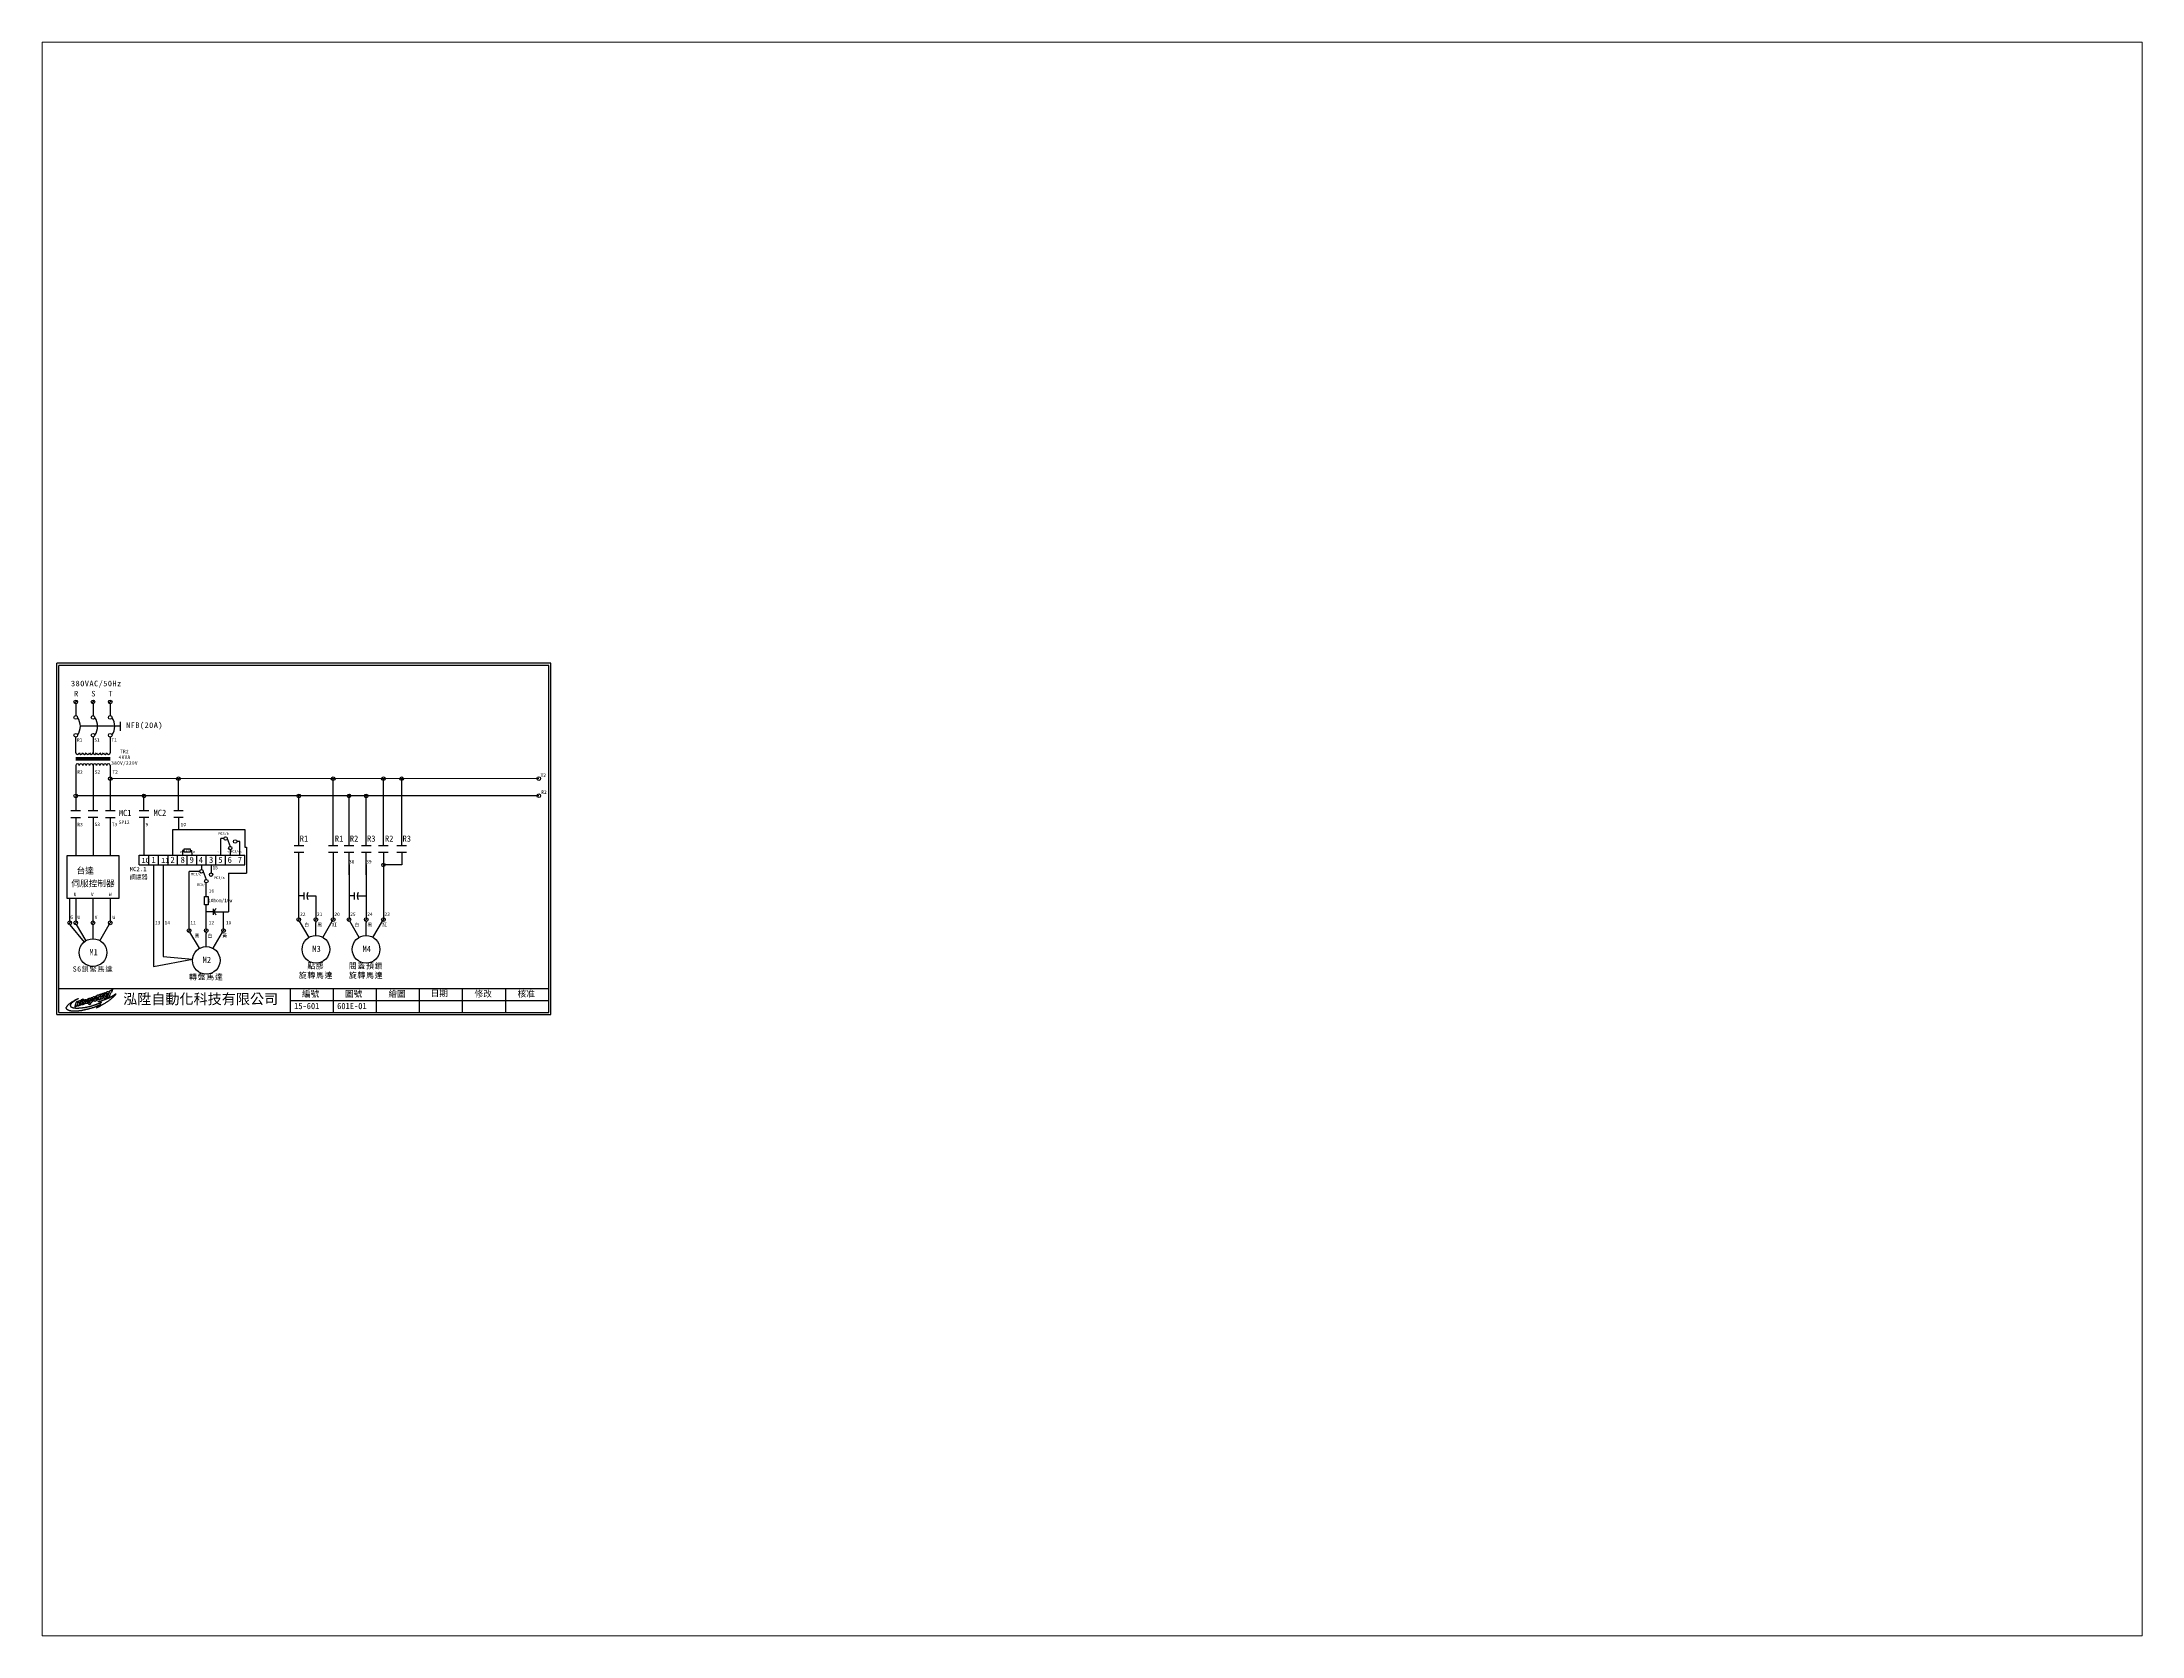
# Paper-space layout '配置1' of a CAD drawing. Extents: x 26 to 231, y 20 to 176.
# The model-space entities are those that its viewports show. They can reach past a viewport. Long polylines and large blocks are cut down to what shows.
import ezdxf

# ---------------------------------------------------------------- set-up
doc = ezdxf.new("R2010")
doc.units = 0
doc.linetypes.add('HIDDEN9', pattern=[3.5, 2, -1.5])
doc.layers.get('0').update_dxf_attribs({"linetype": 'CONTINUOUS'})
for name, color, linetype in [('圖框層', 7, 'CONTINUOUS'), ('標尺寸層', 3, 'CONTINUOUS'), ('輪廓線層', 7, 'CONTINUOUS')]:
    doc.layers.add(name, color=color, linetype=linetype)
doc.styles.add('STSL', font='kaiu.ttf')
doc.styles.add('標楷體', font='kaiu.ttf')

msp = doc.modelspace()

# ---------------------------------------------------------------- linework, layer by layer
for p, q in [((21.9, 185.3), (20.3, 183.8)), ((31.9, 185.3), (30.3, 183.8)), ((41.9, 185.3), (40.3, 183.8)), ((290, 140.1), (41.1, 140)), ((170.6, 101.3), (170.6, 140)), ((199.8, 101.3), (199.8, 140)), ((210.4, 101.3), (210.4, 140)), ((290, 130.1), (21.1, 130)), ((150.6, 101.3), (150.6, 130)), ((179.8, 101.3), (179.8, 130)), ((189.8, 101.3), (189.8, 130)), ((150.6, 59.3), (150.6, 97.3)), ((170.6, 97.3), (170.6, 59.3)), ((179.8, 84.2), (179.8, 97.3)), ((179.8, 90.1), (179.8, 59.3)), ((189.8, 84.2), (189.8, 97.3)), ((189.8, 90.1), (189.8, 59.3)), ((199.8, 97.3), (199.8, 59.3)), ((210.4, 89.9), (199.8, 89.9)), ((199.8, 89.9), (199.8, 89.9)), ((210.4, 97.3), (210.4, 89.9)), ((153.7, 69.9), (153.7, 73.9)), ((182.9, 69.9), (182.9, 73.9)), ((41.1, 70.4), (41.1, 57.4)), ((153.7, 71.9), (150.6, 71.9)), ((155.3, 71.9), (160.6, 71.9)), ((182.9, 71.9), (179.8, 71.9)), ((184.5, 71.9), (189.8, 71.9)), ((18.3, 57), (16.8, 55.5)), ((21.9, 57), (20.3, 55.5)), ((27.1, 45.9), (21.6, 55.4)), ((31.8, 57), (30.3, 55.5)), ((35.1, 45.9), (40.5, 55.4)), ((41.9, 57), (40.3, 55.5)), ((87.6, 52.6), (86.1, 51.1)), ((92.9, 41.5), (87.4, 50.9)), ((97.6, 52.6), (96.1, 51.1)), ((96.9, 50.8), (96.9, 50.2)), ((96.9, 42.5), (96.9, 50.2)), ((100.9, 41.5), (106.3, 50.9)), ((107.6, 52.6), (106.1, 51.1)), ((151.3, 59), (149.8, 57.5)), ((156.6, 47.8), (151.1, 57.3)), ((161.3, 59), (159.8, 57.5)), ((160.6, 57.1), (160.6, 56.5)), ((160.6, 48.9), (160.6, 56.5)), ((164.6, 47.8), (170, 57.3)), ((171.3, 59), (169.8, 57.5)), ((180.5, 59), (179, 57.5)), ((185.7, 47.8), (180.3, 57.3)), ((190.5, 59), (189, 57.5)), ((189.7, 57.1), (189.7, 56.5)), ((189.7, 48.9), (189.7, 56.5)), ((193.7, 47.8), (199.2, 57.3)), ((200.5, 59), (199, 57.5))]:
    msp.add_line(p, q)
at = {"color": 7, "linetype": 'HIDDEN9'}
msp.add_line((46.8, 170.4), (23.8, 170.4), dxfattribs=at)
for centre, radius in [((21.1, 184.6), 1.07), ((31.1, 184.6), 1.07), ((41.1, 184.6), 1.07), ((21.1, 175.6), 1.07), ((31.1, 175.6), 1.07), ((41.1, 175.6), 1.07), ((21.1, 165.2), 1.07), ((31.1, 165.2), 1.07), ((41.1, 165.2), 1.07), ((41.1, 140), 1.07), ((80.7, 140), 1.07), ((170.6, 140), 1.07), ((199.8, 140), 1.07), ((210.4, 140), 1.07), ((290, 140.1), 1.07), ((21.1, 130), 1.07), ((60.7, 130), 1.07), ((150.6, 130), 1.07), ((179.8, 130), 1.07), ((189.8, 130), 1.07), ((290, 130.1), 1.07), ((199.8, 89.9), 1), ((17.6, 56.3), 1.07), ((21.1, 56.3), 1.07), ((31.1, 56.3), 1.07), ((41.1, 56.3), 1.07), ((86.9, 51.8), 1.07), ((96.9, 51.8), 1.07), ((106.9, 51.8), 1.07), ((150.6, 58.2), 1.07), ((160.6, 40.9), 8), ((160.6, 58.2), 1.07), ((170.6, 58.2), 1.07), ((179.8, 58.2), 1.07), ((189.7, 40.9), 8), ((189.8, 58.2), 1.07), ((199.8, 58.2), 1.07), ((31.1, 39), 8), ((96.9, 34.5), 8)]:
    msp.add_circle(centre, radius)
at = {"color": 7}
for centre in [(14.7, 170.4), (24.7, 170.4), (34.7, 170.4)]:
    msp.add_arc(centre, 9.05, 325.1286, 34.8714, dxfattribs=at)
for centre in [(158.5, 71.9), (187.7, 71.9)]:
    msp.add_arc(centre, 3.23, 141.7755, 218.4018)
at = {"layer": '圖框層', "color": 7}
for p, q in [((297, 207), (10, 207)), ((10, 3), (10, 207)), ((295.8, 205.7), (11.2, 205.7)), ((11.2, 4.2), (11.2, 205.7)), ((295.8, 4.2), (295.8, 205.7)), ((297, 3), (297, 207)), ((11.2, 18.2), (295.8, 18.2)), ((145.8, 4.2), (145.8, 18.2)), ((170.8, 4.2), (170.8, 18.2)), ((195.8, 4.2), (195.8, 18.2)), ((220.8, 4.2), (220.8, 18.2)), ((245.8, 4.2), (245.8, 18.2)), ((270.8, 4.2), (270.8, 18.2)), ((10, 3), (297, 3)), ((11.2, 4.2), (295.8, 4.2)), ((145.8, 11.2), (295.8, 11.2))]:
    msp.add_line(p, q, dxfattribs=at)
at = {"layer": '標尺寸層', "color": 7}
for p, q in [((21.1, 183.5), (21.1, 176.7)), ((31.1, 183.5), (31.1, 176.7)), ((41.1, 183.5), (41.1, 176.7)), ((46.8, 173.1), (46.8, 167.7)), ((21.1, 164.2), (21.1, 164.1)), ((21.1, 155.1), (21.1, 164.1)), ((31.1, 164.2), (31.1, 164.1)), ((31.1, 164.1), (31.1, 155.1)), ((41.1, 164.2), (41.1, 164.1)), ((41.1, 164.1), (41.1, 155.1)), ((31.1, 152.2), (21.1, 152.2)), ((31.1, 151.5), (21.1, 151.5)), ((31.1, 150.7), (21.1, 150.7)), ((21.1, 147.7), (21.1, 121.5)), ((41.1, 152.2), (31.1, 152.2)), ((41.1, 151.5), (31.1, 151.5)), ((41.1, 150.7), (31.1, 150.7)), ((31.1, 147.9), (31.1, 121.6)), ((41.1, 147.8), (41.1, 121.5)), ((80.7, 121.5), (80.7, 140)), ((60.7, 121.5), (60.7, 130)), ((18.3, 121.5), (23.9, 121.5)), ((18.3, 117.5), (23.9, 117.5)), ((21.1, 117.5), (21.1, 95.4)), ((28.3, 121.6), (33.9, 121.6)), ((28.3, 117.6), (33.9, 117.6)), ((31.1, 117.6), (31.1, 95.4)), ((38.3, 121.5), (43.9, 121.5)), ((38.3, 117.5), (43.9, 117.5)), ((41.1, 117.5), (41.1, 95.4)), ((58, 121.5), (63.5, 121.5)), ((58, 117.6), (63.5, 117.6)), ((60.7, 117.6), (60.7, 95.5)), ((77.4, 95.5), (77.4, 110.4)), ((77.4, 110.4), (80.7, 110.4)), ((78, 121.5), (83.5, 121.5)), ((78, 117.6), (83.5, 117.6)), ((80.7, 117.6), (80.7, 110.4)), ((80.7, 110.4), (119.2, 110.4)), ((119.2, 110.4), (119.2, 100.2)), ((84, 98.3), (83, 98.3)), ((83, 98.3), (83, 95.5)), ((87.6, 98.3), (88.5, 98.3)), ((88.6, 95.5), (88.5, 98.3)), ((105.3, 95.5), (105.3, 105.3)), ((107.1, 105.3), (105.3, 105.3)), ((109.1, 105.3), (110.8, 100.7)), ((110.8, 98.7), (110.8, 95.5)), ((116.4, 103.5), (114.7, 103.5)), ((116.4, 95.5), (116.4, 103.5)), ((119.2, 100.2), (120.3, 100.2)), ((120.3, 100.2), (120.3, 85.1)), ((148, 101.3), (153.6, 101.3)), ((167.8, 101.3), (173.4, 101.3)), ((177, 101.3), (182.6, 101.3)), ((187, 101.3), (192.6, 101.3)), ((197, 101.3), (202.6, 101.3)), ((207.6, 101.3), (213.2, 101.3)), ((16.1, 70.4), (16.1, 95.4)), ((16.1, 95.4), (41.1, 95.4)), ((41.1, 95.4), (46.1, 95.4)), ((46.1, 95.4), (46.1, 70.4)), ((58, 89.9), (58, 95.5)), ((58, 95.5), (63.5, 95.5)), ((58, 89.9), (63.5, 89.9)), ((63.5, 89.9), (63.5, 95.5)), ((63.5, 89.9), (63.5, 95.5)), ((63.5, 95.5), (69.1, 95.5)), ((63.5, 89.9), (69.1, 89.9)), ((66.3, 89.9), (66.3, 30.9)), ((69.1, 89.9), (69.1, 95.5)), ((69.1, 89.9), (69.1, 95.5)), ((69.1, 95.5), (74.7, 95.5)), ((69.1, 89.9), (74.7, 89.9)), ((71.9, 89.9), (71.9, 36.8)), ((74.7, 89.9), (74.7, 95.5)), ((74.7, 89.9), (74.7, 95.5)), ((74.7, 95.5), (80.2, 95.5)), ((74.7, 89.9), (80.2, 89.9)), ((80.2, 89.9), (80.2, 95.5)), ((80.2, 89.9), (80.2, 95.5)), ((80.2, 95.5), (85.8, 95.5)), ((80.2, 89.9), (85.8, 89.9)), ((85.8, 89.9), (85.8, 95.5)), ((85.8, 89.9), (85.8, 95.5)), ((85.8, 95.5), (91.4, 95.5)), ((85.8, 89.9), (91.4, 89.9)), ((86.9, 52.9), (86.9, 86.2)), ((93.1, 86.2), (86.9, 86.2)), ((91.4, 89.9), (91.4, 95.5)), ((91.4, 89.9), (91.4, 95.5)), ((91.4, 95.5), (96.9, 95.5)), ((91.4, 89.9), (96.9, 89.9)), ((94.1, 89.9), (94.1, 87.2)), ((95.1, 86.2), (96.9, 81.5)), ((96.9, 89.9), (96.9, 95.5)), ((96.9, 89.9), (96.9, 95.5)), ((96.9, 95.5), (102.5, 95.5)), ((96.9, 89.9), (102.5, 89.9)), ((99.7, 89.9), (99.7, 85.3)), ((102.5, 89.9), (102.5, 95.5)), ((102.5, 89.9), (102.5, 95.5)), ((102.5, 89.9), (102.5, 95.5)), ((102.5, 95.5), (108.1, 95.5)), ((102.5, 89.9), (108.1, 89.9)), ((108.1, 89.9), (108.1, 95.5)), ((108.1, 89.9), (108.1, 95.5)), ((108.1, 95.5), (113.6, 95.5)), ((108.1, 89.9), (113.6, 89.9)), ((113.6, 95.5), (119.2, 95.5)), ((113.6, 89.9), (119.2, 89.9)), ((119.2, 89.9), (119.2, 95.5)), ((148, 97.3), (153.6, 97.3)), ((167.8, 97.3), (173.4, 97.3)), ((177, 97.3), (182.6, 97.3)), ((187, 97.3), (192.6, 97.3)), ((197, 97.3), (202.6, 97.3)), ((207.6, 97.3), (213.2, 97.3)), ((96.9, 71.5), (96.9, 79.5)), ((109.8, 85.1), (109.8, 62.7)), ((109.8, 85.1), (120.3, 85.1)), ((21.1, 70.4), (16.1, 70.4)), ((17.6, 57.4), (17.6, 70.4)), ((46.1, 70.4), (21.1, 70.4)), ((21.1, 70.4), (21.1, 57.4)), ((31.1, 57.4), (31.1, 70.4)), ((96.9, 62.7), (96.9, 66.7)), ((100.9, 62.7), (96.9, 62.7)), ((96.9, 52.9), (96.9, 62.7)), ((100.9, 64.5), (100.9, 60.9)), ((101.8, 62.7), (106.9, 62.7)), ((106.9, 52.9), (106.9, 62.7)), ((106.9, 62.7), (109.8, 62.7)), ((160.6, 71.9), (160.6, 59.3)), ((17.6, 55.2), (26, 45.1)), ((31.1, 47), (31.1, 55.2)), ((71.9, 36.8), (88.9, 35.3)), ((66.3, 30.9), (88.9, 35.3))]:
    msp.add_line(p, q, dxfattribs=at)
for points in [[(84, 99.2), (87.6, 99.2), (87.6, 97.4), (84, 97.4)], [(95.9, 71.5), (97.9, 71.5), (97.9, 66.7), (95.9, 66.7)]]:
    msp.add_lwpolyline(points, close=True, dxfattribs=at)
for centre in [(108.1, 105.3), (110.8, 99.7), (113.7, 103.5), (94.1, 86.2), (96.9, 80.5), (99.7, 84.3)]:
    msp.add_circle(centre, 1, dxfattribs=at)
for centre, radius, start, end in [((22.1, 155.1), 1, 180, 0), ((22.1, 147.7), 1, 0, 180), ((24.1, 155.1), 1, 180, 0), ((24.1, 147.7), 1, 0, 180), ((26.1, 155.1), 1, 180, 0), ((26.1, 147.7), 1, 0, 180), ((28.1, 155.1), 1, 180, 0), ((28.1, 147.7), 1, 0, 180), ((30.1, 155.1), 1, 180, 0), ((30.1, 147.7), 1, 0, 180), ((32.1, 155.1), 1, 180, 0), ((32.1, 147.7), 1, 0, 180), ((34.1, 155.1), 1, 180, 0), ((34.1, 147.7), 1, 0, 180), ((36.1, 155.1), 1, 180, 0), ((36.1, 147.7), 1, 0, 180), ((38.1, 155.1), 1, 180, 0), ((38.1, 147.7), 1, 0, 180), ((40.1, 155.1), 1, 180, 0), ((40.1, 147.7), 1, 0, 180), ((104, 62.7), 2.33, 124.8692, 231.5468)]:
    msp.add_arc(centre, radius, start, end, dxfattribs=at)
at = {"layer": '輪廓線層', "color": 1}
msp.add_lwpolyline([(34.6, 8.4), (34.3, 8.3), (34, 8.2), (33.7, 8.1), (33.4, 7.9), (33.1, 7.8), (32.8, 7.7), (32.5, 7.5), (32.2, 7.4), (32, 7.3), (31.7, 7.2), (31.5, 7.2), (31.3, 7.1), (31.1, 7), (30.9, 6.9), (30.6, 6.9), (30.4, 6.8), (30.2, 6.7), (29.9, 6.6), (29.6, 6.6), (29.3, 6.5), (29, 6.4), (28.7, 6.3), (28.4, 6.2), (28.2, 6.2), (27.9, 6.1), (27.7, 6), (27.4, 6), (27.2, 5.9), (27, 5.9), (26.8, 5.8), (26.6, 5.8), (26.4, 5.7), (26.2, 5.7), (26, 5.6), (25.9, 5.6), (25.7, 5.6), (25.5, 5.5), (25.3, 5.5), (25.1, 5.5), (24.9, 5.4), (24.8, 5.4), (24.6, 5.4), (24.4, 5.3), (24.2, 5.3), (24, 5.3), (23.9, 5.3), (23.7, 5.2), (23.5, 5.2), (23.4, 5.2), (23.2, 5.2), (23, 5.2), (22.9, 5.2), (22.7, 5.1), (22.6, 5.1), (22.4, 5.1), (22.2, 5.1), (22.1, 5.1), (21.9, 5.1), (21.7, 5.1), (21.6, 5.1), (21.4, 5), (21.2, 5), (21, 5), (20.9, 5), (20.7, 5), (20.5, 5), (20.4, 5), (20.3, 5), (20.1, 5), (20, 5), (19.8, 5), (19.7, 5), (19.6, 5), (19.5, 5), (19.4, 5), (19.2, 5.1), (19.1, 5.1), (19, 5.1), (18.9, 5.1), (18.8, 5.1), (18.7, 5.1), (18.5, 5.1), (18.4, 5.1), (18.3, 5.2), (18.1, 5.2), (18, 5.2), (17.9, 5.2), (17.7, 5.2), (17.6, 5.3), (17.5, 5.3), (17.3, 5.3), (17.2, 5.4), (17.1, 5.4), (16.9, 5.5), (16.8, 5.5), (16.7, 5.6), (16.6, 5.6), (16.5, 5.7), (16.4, 5.7), (16.3, 5.7), (16.2, 5.8), (16.2, 5.8), (16.1, 5.9), (16, 5.9), (16, 6), (15.9, 6), (15.9, 6.1), (15.9, 6.1), (15.8, 6.1), (15.8, 6.2), (15.8, 6.2), (15.8, 6.2), (15.8, 6.3), (15.7, 6.3), (15.7, 6.3), (15.7, 6.4), (15.7, 6.4), (15.7, 6.4), (15.7, 6.5), (15.7, 6.5), (15.7, 6.5), (15.7, 6.6), (15.7, 6.6), (15.7, 6.6), (15.7, 6.7), (15.7, 6.7), (15.6, 6.7), (15.6, 6.8), (15.6, 6.8), (15.6, 6.9), (15.6, 6.9), (15.6, 6.9), (15.6, 7), (15.6, 7), (15.6, 7), (15.6, 7.1), (15.6, 7.1), (15.6, 7.2), (15.6, 7.2), (15.6, 7.2), (15.7, 7.3), (15.7, 7.3), (15.7, 7.4), (15.7, 7.4), (15.8, 7.5), (15.8, 7.5), (15.8, 7.6), (15.9, 7.7), (15.9, 7.8), (16, 7.8), (16, 7.9), (16.1, 8), (16.2, 8.1), (16.2, 8.2), (16.3, 8.3), (16.4, 8.4), (16.5, 8.5), (16.6, 8.6), (16.7, 8.7), (16.8, 8.8), (16.9, 8.9), (17, 9), (17.1, 9.1), (17.3, 9.2), (17.4, 9.3), (17.5, 9.4), (17.7, 9.5), (17.8, 9.6), (17.9, 9.7), (18.1, 9.8), (18.2, 9.9), (18.3, 10), (18.5, 10.1), (18.6, 10.2), (18.7, 10.3), (18.8, 10.4), (19, 10.4), (19.1, 10.5), (19.2, 10.6), (19.3, 10.7), (19.4, 10.7), (19.5, 10.8), (19.6, 10.8), (19.8, 10.9), (19.9, 11), (20, 11), (20.1, 11.1), (20.2, 11.1), (20.3, 11.2), (20.4, 11.3), (20.6, 11.4), (20.8, 11.5), (20.9, 11.6), (21.1, 11.7), (21.3, 11.8), (21.6, 11.9), (21.8, 12), (21.9, 12.1), (22.1, 12.2), (22.3, 12.2), (22.4, 12.3), (22.5, 12.3), (22.6, 12.4), (22.6, 12.4), (22.7, 12.4), (22.7, 12.4), (22.7, 12.4), (22.6, 12.3), (22.6, 12.3), (22.6, 12.3), (22.5, 12.2), (22.4, 12.2), (22.4, 12.2), (22.3, 12.1), (22.2, 12.1), (22.1, 12), (22, 11.9), (21.9, 11.9), (21.7, 11.8), (21.6, 11.8), (21.5, 11.7), (21.4, 11.6), (21.3, 11.5), (21.1, 11.5), (21, 11.4), (20.9, 11.3), (20.7, 11.2), (20.6, 11.2), (20.5, 11.1), (20.3, 11), (20.2, 10.9), (20.1, 10.8), (20, 10.7), (19.9, 10.7), (19.7, 10.6), (19.6, 10.5), (19.5, 10.4), (19.4, 10.3), (19.3, 10.3), (19.2, 10.2), (19.1, 10.1), (19, 10), (18.9, 9.9), (18.8, 9.8), (18.7, 9.7), (18.6, 9.6), (18.6, 9.6), (18.5, 9.5), (18.4, 9.4), (18.4, 9.3), (18.3, 9.3), (18.2, 9.2), (18.2, 9.1), (18.2, 9.1), (18.1, 9), (18.1, 8.9), (18.1, 8.9), (18, 8.8), (18, 8.8), (18, 8.7), (18, 8.6), (18, 8.6), (18, 8.5), (18, 8.5), (17.9, 8.4), (17.9, 8.4), (17.9, 8.3), (17.9, 8.3), (17.9, 8.2), (18, 8.2), (18, 8.2), (18, 8.1), (18, 8.1), (18, 8), (18, 8), (18, 8), (18, 7.9), (18.1, 7.9), (18.1, 7.9), (18.1, 7.8), (18.1, 7.8), (18.2, 7.8), (18.2, 7.7), (18.2, 7.7), (18.2, 7.7), (18.3, 7.6), (18.3, 7.6), (18.4, 7.6), (18.4, 7.5), (18.4, 7.5), (18.5, 7.5), (18.5, 7.5), (18.6, 7.4), (18.7, 7.4), (18.7, 7.4), (18.8, 7.3), (18.8, 7.3), (18.9, 7.3), (19, 7.2), (19, 7.2), (19.1, 7.2), (19.2, 7.2), (19.3, 7.1), (19.3, 7.1), (19.4, 7.1), (19.5, 7.1), (19.6, 7), (19.6, 7), (19.7, 7), (19.8, 7), (19.9, 7), (20, 7), (20.1, 6.9), (20.2, 6.9), (20.3, 6.9), (20.4, 6.9), (20.5, 6.9), (20.6, 6.9), (20.8, 6.9), (20.9, 6.8), (21, 6.8), (21.2, 6.8), (21.3, 6.8), (21.5, 6.8), (21.6, 6.8), (21.8, 6.8), (21.9, 6.8), (22.1, 6.8), (22.3, 6.8), (22.5, 6.8), (22.7, 6.8), (22.8, 6.8), (23, 6.9), (23.2, 6.9), (23.4, 6.9), (23.6, 6.9), (23.8, 6.9), (24, 6.9), (24.1, 6.9), (24.3, 7), (24.5, 7), (24.7, 7), (24.8, 7), (25, 7), (25.1, 7.1), (25.3, 7.1), (25.5, 7.1), (25.7, 7.1), (25.9, 7.2), (26, 7.2), (26.3, 7.2), (26.5, 7.2), (26.7, 7.3), (27, 7.3), (27.2, 7.4), (27.5, 7.4), (27.8, 7.5), (28.1, 7.5), (28.3, 7.6), (28.6, 7.7), (28.9, 7.7), (29.2, 7.8), (29.5, 7.9), (29.7, 8), (30, 8), (30.3, 8.1), (30.5, 8.2), (30.7, 8.2), (31, 8.3), (31.2, 8.4), (31.4, 8.4), (31.6, 8.5), (31.8, 8.5), (31.9, 8.6), (32.1, 8.6), (32.2, 8.7), (32.4, 8.7), (32.5, 8.8), (32.6, 8.8), (32.7, 8.8), (32.8, 8.9), (32.9, 8.9), (33, 9), (33.1, 9), (33.3, 9.1), (33.4, 9.1), (33.6, 9.2), (33.8, 9.2), (33.9, 9.3), (34.1, 9.4), (34.3, 9.4), (34.4, 9.5), (34.6, 9.6), (34.7, 9.6), (34.8, 9.6), (35, 9.7), (35.1, 9.7), (35.2, 9.8), (35.3, 9.8), (35.4, 9.9), (35.5, 9.9), (35.6, 9.9), (35.7, 10), (35.8, 10), (35.9, 10.1), (36, 10.1), (36, 10.1), (36, 10.2), (36.1, 10.2), (36.1, 10.2), (36, 10.2), (36, 10.2), (35.9, 10.2), (35.9, 10.3), (35.8, 10.3), (35.7, 10.3), (35.6, 10.3), (35.6, 10.3), (35.5, 10.3), (35.4, 10.3), (35.3, 10.3), (35.2, 10.3), (35.1, 10.3), (35, 10.4), (35, 10.4), (34.9, 10.4), (34.8, 10.4), (34.7, 10.4), (34.6, 10.4), (34.5, 10.4), (34.4, 10.4), (34.3, 10.4), (34.3, 10.4), (34.2, 10.5), (34.2, 10.5), (34.1, 10.5), (34.1, 10.5), (34.1, 10.5), (34, 10.5), (34, 10.5), (34.1, 10.5), (34.1, 10.6), (34.1, 10.6), (34.2, 10.6), (34.2, 10.6), (34.3, 10.6), (34.4, 10.7), (34.5, 10.7), (34.6, 10.7), (34.8, 10.8), (34.9, 10.8), (35.1, 10.8), (35.2, 10.9), (35.4, 10.9), (35.5, 11), (35.7, 11), (35.9, 11.1), (36.1, 11.1), (36.3, 11.2), (36.4, 11.2), (36.6, 11.3), (36.8, 11.4), (37, 11.4), (37.2, 11.5), (37.4, 11.5), (37.6, 11.6), (37.7, 11.7), (37.9, 11.7), (38.1, 11.8), (38.3, 11.9), (38.6, 12), (38.8, 12), (39, 12.1), (39.3, 12.3), (39.5, 12.4), (39.8, 12.5), (40.1, 12.6), (40.3, 12.7), (40.6, 12.8), (40.8, 12.9), (41, 13.1), (41.2, 13.2), (41.4, 13.3), (41.6, 13.4), (41.8, 13.5), (42, 13.6), (42.2, 13.7), (42.3, 13.8), (42.5, 13.9), (42.7, 14), (42.8, 14.1), (43, 14.2), (43.1, 14.3), (43.3, 14.4), (43.4, 14.5), (43.6, 14.6), (43.7, 14.7), (43.9, 14.8), (44, 14.9), (44.1, 15), (44.2, 15), (44.2, 15.1), (44.3, 15.1), (44.4, 15.1), (44.4, 15.1), (44.4, 15.1), (44.4, 15.1), (44.3, 15), (44.3, 14.9), (44.3, 14.9), (44.2, 14.8), (44.2, 14.7), (44.1, 14.6), (44.1, 14.6), (44, 14.5), (44, 14.4), (43.9, 14.4), (43.9, 14.3), (43.8, 14.2), (43.8, 14.2), (43.7, 14.1), (43.6, 14), (43.6, 13.9), (43.5, 13.9), (43.4, 13.8), (43.3, 13.7), (43.2, 13.6), (43.1, 13.5), (43, 13.4), (42.9, 13.3), (42.8, 13.2), (42.7, 13), (42.5, 12.9), (42.4, 12.8), (42.2, 12.7), (42.1, 12.5), (41.9, 12.4), (41.8, 12.2), (41.6, 12.1), (41.4, 12), (41.2, 11.8), (41.1, 11.7), (40.9, 11.5), (40.6, 11.3), (40.4, 11.2), (40.2, 11), (39.9, 10.9), (39.7, 10.7), (39.4, 10.5), (39.2, 10.3), (38.9, 10.2), (38.7, 10), (38.4, 9.8), (38.1, 9.7), (37.9, 9.5), (37.6, 9.3), (37.4, 9.2), (37.1, 9), (36.8, 8.9), (36.6, 8.7), (36.3, 8.6), (36, 8.4), (35.8, 8.3), (35.5, 8.1), (35.3, 8), (35, 7.8), (34.8, 7.7), (34.6, 7.6), (34.4, 7.5), (34.3, 7.4), (34.1, 7.3), (34, 7.3), (33.8, 7.2), (33.7, 7.1), (33.6, 7.1), (33.5, 7), (33.4, 7), (33.4, 7), (33.3, 6.9), (33.2, 6.9), (33.2, 6.9), (33.2, 6.9), (33.1, 6.9), (33.2, 6.9), (33.2, 6.9), (33.2, 7), (33.3, 7), (33.4, 7.1), (33.4, 7.2), (33.6, 7.2), (33.7, 7.3), (33.8, 7.4), (33.9, 7.5), (34.1, 7.7), (34.3, 7.8), (34.4, 7.9), (34.6, 8), (34.7, 8.1), (34.9, 8.3), (35.1, 8.4), (35.2, 8.5), (35.3, 8.6), (35.4, 8.7), (35.5, 8.7), (35.6, 8.8), (35.7, 8.9), (35.7, 8.9), (35.7, 8.9), (35.7, 8.9), (35.6, 8.9), (35.5, 8.8), (35.4, 8.8), (35.2, 8.7), (35, 8.6), (34.8, 8.5)], close=True, dxfattribs=at)
at = {"layer": '輪廓線層', "color": 116}
for points in [[(27.8, 10.4), (27.8, 10.3), (27.8, 10.3), (27.8, 10.3), (27.8, 10.3), (27.8, 10.3), (27.8, 10.3), (27.8, 10.3), (27.8, 10.2), (27.8, 10.2), (27.8, 10.2), (27.8, 10.2), (27.8, 10.2), (27.9, 10.2), (27.9, 10.2), (27.9, 10.2), (27.9, 10.2), (27.9, 10.2), (27.9, 10.2), (28, 10.2), (28, 10.2), (28, 10.2), (28, 10.2), (28, 10.2), (28.1, 10.2), (28.1, 10.3), (28.1, 10.3), (28.1, 10.3), (28.2, 10.3), (28.2, 10.3), (28.2, 10.3), (28.2, 10.3), (28.2, 10.3), (28.2, 10.4), (28.3, 10.4), (28.3, 10.4), (28.3, 10.4), (28.3, 10.4), (28.3, 10.4), (28.3, 10.5), (28.3, 10.5), (28.3, 10.5), (28.4, 10.5), (28.4, 10.5), (28.4, 10.5), (28.4, 10.5), (28.4, 10.5), (28.5, 10.5), (28.5, 10.5), (28.5, 10.6), (28.6, 10.6), (28.7, 10.6), (28.7, 10.6), (28.8, 10.6), (28.8, 10.6), (28.9, 10.6), (28.9, 10.6), (29, 10.6), (29, 10.6), (29, 10.6), (29, 10.6), (29, 10.6), (29, 10.6), (29, 10.5), (29, 10.5), (29, 10.5), (28.9, 10.5), (28.9, 10.4), (28.9, 10.4), (28.9, 10.4), (28.9, 10.4), (28.9, 10.3), (28.8, 10.3), (28.8, 10.3), (28.8, 10.3), (28.8, 10.2), (28.8, 10.2), (28.7, 10.2), (28.7, 10.2), (28.7, 10.1), (28.7, 10.1), (28.7, 10.1), (28.6, 10), (28.6, 10), (28.6, 10), (28.6, 10), (28.5, 9.9), (28.5, 9.9), (28.5, 9.9), (28.4, 9.8), (28.4, 9.8), (28.4, 9.8), (28.3, 9.8), (28.3, 9.7), (28.3, 9.7), (28.2, 9.7), (28.2, 9.7), (28.1, 9.6), (28.1, 9.6), (28.1, 9.6), (28, 9.6), (28, 9.5), (27.9, 9.5), (27.9, 9.5), (27.9, 9.5), (27.8, 9.4), (27.8, 9.4), (27.8, 9.4), (27.7, 9.4), (27.7, 9.4), (27.7, 9.4), (27.6, 9.4), (27.6, 9.4), (27.6, 9.4), (27.5, 9.4), (27.5, 9.4), (27.5, 9.4), (27.4, 9.4), (27.4, 9.4), (27.4, 9.4), (27.3, 9.4), (27.3, 9.4), (27.3, 9.4), (27.2, 9.4), (27.2, 9.4), (27.2, 9.4), (27.2, 9.4), (27.1, 9.4), (27.1, 9.5), (27.1, 9.5), (27.1, 9.5), (27.1, 9.5), (27, 9.5), (27, 9.6), (27, 9.6), (27, 9.6), (27, 9.6), (27, 9.7), (27, 9.7), (27, 9.7), (27, 9.7), (27, 9.8), (27, 9.8), (27, 9.8), (27, 9.9), (27, 9.9), (27, 10), (27, 10), (27, 10), (27, 10.1), (27, 10.1), (27, 10.2), (27, 10.2), (27, 10.3), (27, 10.3), (27, 10.3), (27, 10.4), (27, 10.4), (27.1, 10.5), (27.1, 10.5), (27.1, 10.6), (27.1, 10.6), (27.1, 10.6), (27.1, 10.7), (27.1, 10.7), (27.2, 10.8), (27.2, 10.8), (27.2, 10.9), (27.2, 10.9), (27.2, 10.9), (27.3, 11), (27.3, 11), (27.3, 11.1), (27.3, 11.1), (27.4, 11.2), (27.4, 11.2), (27.4, 11.3), (27.4, 11.3), (27.5, 11.4), (27.5, 11.4), (27.5, 11.5), (27.6, 11.5), (27.6, 11.6), (27.6, 11.6), (27.7, 11.7), (27.7, 11.7), (27.8, 11.8), (27.8, 11.8), (27.9, 11.9), (28, 12), (28, 12), (28.1, 12.1), (28.1, 12.2), (28.2, 12.2), (28.3, 12.3), (28.3, 12.3), (28.4, 12.3), (28.4, 12.4), (28.5, 12.4), (28.5, 12.4), (28.6, 12.4), (28.6, 12.5), (28.6, 12.5), (28.7, 12.5), (28.7, 12.5), (28.8, 12.5), (28.8, 12.5), (28.8, 12.6), (28.9, 12.6), (28.9, 12.6), (28.9, 12.6), (29, 12.6), (29, 12.6), (29, 12.6), (29.1, 12.6), (29.1, 12.6), (29.1, 12.6), (29.1, 12.6), (29.2, 12.6), (29.2, 12.6), (29.2, 12.6), (29.2, 12.5), (29.3, 12.5), (29.3, 12.5), (29.3, 12.5), (29.3, 12.5), (29.3, 12.5), (29.3, 12.5), (29.4, 12.5), (29.4, 12.5), (29.4, 12.5), (29.4, 12.4), (29.4, 12.4), (29.4, 12.4), (29.4, 12.4), (29.4, 12.3), (29.4, 12.3), (29.5, 12.3), (29.5, 12.3), (29.5, 12.2), (29.5, 12.2), (29.5, 12.2), (29.5, 12.1), (29.5, 12.1), (29.5, 12.1), (29.5, 12.1), (29.5, 12), (29.5, 12), (29.5, 11.9), (29.5, 11.9), (29.4, 11.9), (29.4, 11.8), (29.4, 11.8), (29.4, 11.7), (29.4, 11.7), (29.4, 11.7), (29.4, 11.6), (29.4, 11.6), (29.4, 11.5), (29.4, 11.5), (29.4, 11.5), (29.4, 11.4), (29.4, 11.4), (29.4, 11.3), (29.3, 11.3), (29.3, 11.3), (29.3, 11.2), (29.3, 11.2), (29.3, 11.2), (29.3, 11.1), (29.3, 11.1), (29.2, 11.1), (29.2, 11.1), (29.2, 11), (29.1, 11), (29.1, 11), (29, 11), (28.9, 10.9), (28.9, 10.9), (28.8, 10.9), (28.8, 10.9), (28.7, 10.9), (28.6, 10.8), (28.6, 10.8), (28.5, 10.8), (28.5, 10.8), (28.4, 10.8), (28.4, 10.7), (28.3, 10.7), (28.3, 10.7), (28.2, 10.7), (28.2, 10.7), (28.1, 10.7), (28.1, 10.7), (28, 10.6), (28, 10.6), (28, 10.6), (27.9, 10.6), (27.9, 10.6), (27.9, 10.6), (27.9, 10.6), (27.8, 10.6), (27.8, 10.6), (27.8, 10.5), (27.8, 10.5), (27.8, 10.5), (27.8, 10.5), (27.8, 10.5), (27.8, 10.4), (27.8, 10.4), (27.8, 10.4), (27.8, 10.4)], [(31.3, 11.1), (31.1, 10.8), (30.7, 10.4), (30.5, 10.2), (30.4, 10.2), (30.2, 10.1), (30.1, 10.2), (30, 10.2), (30, 10.3), (29.9, 10.4), (29.9, 10.2), (29.9, 10), (29.8, 9.8), (29.6, 9.4), (29.6, 9.1), (29.5, 9), (29.5, 8.9), (29.1, 8.8), (28.7, 8.7), (28.8, 9), (28.9, 9.4), (28.9, 9.6), (29.1, 10), (29.3, 10.5), (29.4, 10.9), (29.7, 11.6), (29.9, 12.3), (30.1, 12.9), (30.9, 13.2), (30.9, 13), (31, 13.2), (31.3, 13.4), (31.5, 13.6), (31.8, 13.6), (31.9, 13.5), (32, 13.4), (32, 13.2), (32, 12.9), (31.9, 12.7), (31.8, 12.4), (31.7, 12.1), (31.6, 11.9), (31.5, 11.5)], [(30.9, 12.5), (30.9, 12.5), (30.9, 12.5), (31, 12.4), (31, 12.4), (31, 12.4), (31, 12.4), (31, 12.4), (31, 12.4), (31, 12.4), (31, 12.4), (31, 12.4), (31, 12.4), (31, 12.3), (31, 12.3), (31, 12.3), (31, 12.3), (31, 12.3), (31, 12.2), (31, 12.2), (31, 12.2), (31, 12.2), (31, 12.2), (31, 12.1), (31, 12.1), (31, 12.1), (31, 12), (31, 12), (31, 12), (31, 12), (31, 11.9), (31, 11.9), (30.9, 11.9), (30.9, 11.8), (30.9, 11.8), (30.9, 11.8), (30.9, 11.7), (30.9, 11.7), (30.9, 11.7), (30.8, 11.6), (30.8, 11.6), (30.8, 11.6), (30.8, 11.5), (30.8, 11.5), (30.8, 11.5), (30.8, 11.5), (30.7, 11.4), (30.7, 11.4), (30.7, 11.4), (30.7, 11.4), (30.7, 11.3), (30.7, 11.3), (30.7, 11.3), (30.6, 11.3), (30.6, 11.3), (30.6, 11.2), (30.6, 11.2), (30.6, 11.2), (30.6, 11.2), (30.6, 11.2), (30.5, 11.2), (30.5, 11.2), (30.5, 11.1), (30.5, 11.1), (30.5, 11.1), (30.5, 11.1), (30.5, 11.1), (30.4, 11.1), (30.4, 11.1), (30.4, 11.1), (30.4, 11.1), (30.4, 11.1), (30.4, 11.1), (30.4, 11.1), (30.4, 11.1), (30.3, 11.1), (30.3, 11.1), (30.3, 11.1), (30.3, 11.1), (30.3, 11.2), (30.3, 11.2), (30.3, 11.2), (30.3, 11.2), (30.3, 11.2), (30.3, 11.2), (30.3, 11.3), (30.3, 11.3), (30.3, 11.3), (30.3, 11.3), (30.3, 11.4), (30.3, 11.4), (30.3, 11.4), (30.3, 11.4), (30.3, 11.5), (30.3, 11.5), (30.3, 11.5), (30.3, 11.5), (30.4, 11.6), (30.4, 11.6), (30.4, 11.6), (30.4, 11.7), (30.4, 11.7), (30.4, 11.7), (30.4, 11.7), (30.4, 11.8), (30.4, 11.8), (30.4, 11.8), (30.5, 11.9), (30.5, 11.9), (30.5, 11.9), (30.5, 11.9), (30.5, 12), (30.5, 12), (30.5, 12), (30.6, 12.1), (30.6, 12.1), (30.6, 12.1), (30.6, 12.2), (30.6, 12.2), (30.6, 12.2), (30.7, 12.2), (30.7, 12.3), (30.7, 12.3), (30.7, 12.3), (30.7, 12.3), (30.7, 12.3), (30.8, 12.4), (30.8, 12.4), (30.8, 12.4), (30.8, 12.4), (30.8, 12.4), (30.8, 12.4), (30.9, 12.4), (30.9, 12.4), (30.9, 12.4), (30.9, 12.5)], [(32.3, 10.7), (32.2, 10.7), (32.2, 10.7), (32.2, 10.7), (32.1, 10.7), (32.1, 10.8), (32.1, 10.8), (32.1, 10.8), (32, 10.8), (32, 10.8), (32, 10.8), (32, 10.8), (31.9, 10.9), (31.9, 10.9), (31.9, 10.9), (31.9, 10.9), (31.9, 10.9), (31.9, 11), (31.8, 11), (31.8, 11), (31.8, 11), (31.8, 11.1), (31.8, 11.1), (31.8, 11.1), (31.8, 11.2), (31.8, 11.2), (31.8, 11.2), (31.8, 11.2), (31.8, 11.3), (31.8, 11.3), (31.8, 11.3), (31.8, 11.4), (31.8, 11.4), (31.8, 11.5), (31.8, 11.5), (31.8, 11.5), (31.8, 11.6), (31.8, 11.6), (31.8, 11.7), (31.8, 11.7), (31.8, 11.7), (31.9, 11.8), (31.9, 11.8), (31.9, 11.9), (31.9, 11.9), (31.9, 11.9), (31.9, 12), (31.9, 12), (31.9, 12.1), (31.9, 12.1), (32, 12.1), (32, 12.2), (32, 12.2), (32, 12.2), (32, 12.3), (32, 12.3), (32.1, 12.4), (32.1, 12.4), (32.1, 12.5), (32.1, 12.5), (32.1, 12.6), (32.2, 12.6), (32.2, 12.7), (32.2, 12.8), (32.3, 12.8), (32.3, 12.9), (32.3, 13), (32.4, 13.1), (32.4, 13.1), (32.5, 13.2), (32.5, 13.3), (32.6, 13.4), (32.6, 13.4), (32.7, 13.5), (32.7, 13.6), (32.7, 13.6), (32.8, 13.7), (32.8, 13.7), (32.9, 13.8), (32.9, 13.8), (33, 13.9), (33, 13.9), (33.1, 14), (33.1, 14), (33.1, 14), (33.2, 14), (33.2, 14.1), (33.3, 14.1), (33.3, 14.1), (33.3, 14.2), (33.4, 14.2), (33.4, 14.2), (33.5, 14.2), (33.5, 14.2), (33.5, 14.3), (33.6, 14.3), (33.6, 14.3), (33.6, 14.3), (33.7, 14.3), (33.7, 14.3), (33.7, 14.3), (33.7, 14.4), (33.8, 14.4), (33.8, 14.4), (33.8, 14.4), (33.8, 14.4), (33.9, 14.4), (33.9, 14.4), (33.9, 14.4), (33.9, 14.4), (34, 14.4), (34, 14.4), (34, 14.4), (34.1, 14.4), (34.1, 14.4), (34.1, 14.4), (34.1, 14.4), (34.2, 14.4), (34.2, 14.4), (34.2, 14.4), (34.2, 14.4), (34.2, 14.3), (34.3, 14.3), (34.3, 14.3), (34.3, 14.3), (34.3, 14.2), (34.3, 14.2), (34.4, 14.2), (34.4, 14.1), (34.4, 14.1), (34.4, 14.1), (34.4, 14), (34.4, 14), (34.4, 13.9), (34.4, 13.9), (34.4, 13.8), (34.4, 13.7), (34.4, 13.7), (34.4, 13.6), (34.4, 13.6), (34.4, 13.5), (34.4, 13.4), (34.4, 13.4), (34.3, 13.3), (34.3, 13.3), (34.3, 13.2), (34.3, 13.1), (34.3, 13.1), (34.2, 13), (34.2, 13), (34.2, 12.9), (34.2, 12.9), (34.1, 12.8), (34.1, 12.8), (34.1, 12.7), (34.1, 12.7), (34, 12.6), (34, 12.6), (34, 12.5), (34, 12.4), (33.9, 12.4), (33.9, 12.3), (33.9, 12.2), (33.9, 12.2), (33.8, 12.1), (33.8, 12), (33.7, 12), (33.7, 11.9), (33.7, 11.8), (33.6, 11.7), (33.6, 11.7), (33.5, 11.6), (33.5, 11.5), (33.4, 11.5), (33.4, 11.4), (33.3, 11.3), (33.2, 11.3), (33.2, 11.2), (33.1, 11.2), (33.1, 11.1), (33, 11.1), (33, 11.1), (32.9, 11), (32.9, 11), (32.8, 11), (32.8, 10.9), (32.8, 10.9), (32.7, 10.9), (32.7, 10.9), (32.6, 10.8), (32.6, 10.8), (32.6, 10.8), (32.5, 10.8), (32.5, 10.8), (32.5, 10.8), (32.4, 10.8), (32.4, 10.7), (32.4, 10.7), (32.3, 10.7), (32.3, 10.7)], [(33, 12.8), (33, 12.8), (33, 12.9), (33, 12.9), (33, 12.9), (33.1, 13), (33.1, 13), (33.1, 13.1), (33.1, 13.1), (33.1, 13.1), (33.2, 13.2), (33.2, 13.2), (33.2, 13.2), (33.2, 13.2), (33.3, 13.3), (33.3, 13.3), (33.3, 13.3), (33.3, 13.3), (33.4, 13.3), (33.4, 13.3), (33.4, 13.3), (33.4, 13.3), (33.4, 13.3), (33.5, 13.3), (33.5, 13.3), (33.5, 13.3), (33.5, 13.3), (33.5, 13.3), (33.5, 13.3), (33.5, 13.3), (33.5, 13.2), (33.5, 13.2), (33.5, 13.2), (33.5, 13.2), (33.5, 13.2), (33.5, 13.1), (33.5, 13.1), (33.5, 13.1), (33.5, 13.1), (33.5, 13), (33.5, 13), (33.5, 13), (33.5, 12.9), (33.5, 12.9), (33.5, 12.9), (33.5, 12.8), (33.4, 12.8), (33.4, 12.8), (33.4, 12.7), (33.4, 12.7), (33.4, 12.7), (33.4, 12.6), (33.4, 12.6), (33.4, 12.6), (33.4, 12.5), (33.4, 12.5), (33.3, 12.5), (33.3, 12.5), (33.3, 12.4), (33.3, 12.4), (33.3, 12.4), (33.3, 12.3), (33.3, 12.3), (33.2, 12.3), (33.2, 12.2), (33.2, 12.2), (33.2, 12.2), (33.2, 12.2), (33.2, 12.1), (33.2, 12.1), (33.1, 12.1), (33.1, 12.1), (33.1, 12), (33.1, 12), (33.1, 12), (33.1, 12), (33.1, 12), (33, 11.9), (33, 11.9), (33, 11.9), (33, 11.9), (33, 11.9), (33, 11.9), (33, 11.8), (32.9, 11.8), (32.9, 11.8), (32.9, 11.8), (32.9, 11.8), (32.9, 11.8), (32.9, 11.8), (32.8, 11.8), (32.8, 11.8), (32.8, 11.8), (32.8, 11.8), (32.8, 11.8), (32.8, 11.8), (32.7, 11.8), (32.7, 11.8), (32.7, 11.8), (32.7, 11.8), (32.7, 11.8), (32.7, 11.8), (32.7, 11.8), (32.7, 11.8), (32.7, 11.9), (32.7, 11.9), (32.7, 11.9), (32.7, 11.9), (32.7, 11.9), (32.7, 12), (32.7, 12), (32.7, 12), (32.7, 12), (32.7, 12.1), (32.7, 12.1), (32.7, 12.1), (32.7, 12.2), (32.7, 12.2), (32.7, 12.2), (32.8, 12.3), (32.8, 12.3), (32.8, 12.3), (32.8, 12.4), (32.8, 12.4), (32.8, 12.4), (32.8, 12.4), (32.8, 12.5), (32.8, 12.5), (32.8, 12.5), (32.8, 12.6), (32.8, 12.6), (32.9, 12.6), (32.9, 12.7), (32.9, 12.7), (32.9, 12.7), (32.9, 12.8)], [(35.1, 11.6), (34.3, 11.4), (34.9, 14.7), (35.7, 15), (35.3, 13.1), (36.3, 15.2), (37, 15.4), (36.5, 13.4), (37.4, 15.6), (38.2, 15.9), (36.4, 12), (35.6, 11.8), (36, 13.7)], [(39.9, 14.7), (39.9, 14.7), (39.9, 14.6), (39.9, 14.6), (39.9, 14.6), (39.9, 14.5), (39.9, 14.5), (39.9, 14.5), (39.8, 14.4), (39.8, 14.4), (39.8, 14.4), (39.8, 14.4), (39.8, 14.4), (39.8, 14.3), (39.8, 14.3), (39.7, 14.3), (39.7, 14.3), (39.7, 14.3), (39.7, 14.3), (39.6, 14.3), (39.6, 14.3), (39.6, 14.3), (39.5, 14.3), (39.5, 14.2), (39.4, 14.2), (39.4, 14.2), (39.3, 14.2), (39.2, 14.2), (39.2, 14.2), (39.1, 14.1), (39, 14.1), (39, 14.1), (38.9, 14.1), (38.8, 14.1), (38.8, 14.1), (38.7, 14), (38.7, 14), (38.7, 14), (38.6, 14), (38.6, 14), (38.6, 14), (38.5, 14), (38.5, 14), (38.5, 14), (38.5, 13.9), (38.5, 13.9), (38.4, 13.9), (38.4, 13.9), (38.4, 13.9), (38.4, 13.9), (38.4, 13.8), (38.4, 13.8), (38.4, 13.8), (38.4, 13.8), (38.4, 13.8), (38.4, 13.7), (38.4, 13.7), (38.4, 13.7), (38.4, 13.7), (38.4, 13.6), (38.4, 13.6), (38.4, 13.6), (38.4, 13.6), (38.4, 13.6), (38.4, 13.5), (38.4, 13.5), (38.4, 13.5), (38.4, 13.5), (38.4, 13.5), (38.4, 13.5), (38.4, 13.5), (38.4, 13.5), (38.4, 13.5), (38.4, 13.5), (38.5, 13.4), (38.5, 13.4), (38.5, 13.4), (38.5, 13.4), (38.5, 13.5), (38.6, 13.5), (38.6, 13.5), (38.6, 13.5), (38.6, 13.5), (38.6, 13.5), (38.7, 13.5), (38.7, 13.5), (38.7, 13.5), (38.7, 13.5), (38.7, 13.6), (38.7, 13.6), (38.8, 13.6), (38.8, 13.6), (38.8, 13.6), (38.8, 13.6), (38.8, 13.7), (38.9, 13.7), (38.9, 13.7), (38.9, 13.7), (38.9, 13.7), (38.9, 13.8), (38.9, 13.8), (38.9, 13.8), (39, 13.8), (39, 13.8), (39, 13.8), (39.1, 13.9), (39.2, 13.9), (39.2, 13.9), (39.3, 13.9), (39.3, 13.9), (39.4, 13.9), (39.4, 13.8), (39.4, 13.8), (39.4, 13.7), (39.4, 13.7), (39.4, 13.6), (39.3, 13.5), (39.3, 13.4), (39.2, 13.3), (39.2, 13.2), (39.1, 13.1), (39, 13), (39, 13), (38.9, 12.9), (38.9, 12.8), (38.8, 12.8), (38.8, 12.7), (38.7, 12.7), (38.7, 12.7), (38.6, 12.6), (38.6, 12.6), (38.5, 12.6), (38.5, 12.6), (38.5, 12.5), (38.4, 12.5), (38.4, 12.5), (38.4, 12.5), (38.3, 12.5), (38.3, 12.4), (38.3, 12.4), (38.3, 12.4), (38.2, 12.4), (38.2, 12.4), (38.2, 12.4), (38.2, 12.4), (38.1, 12.4), (38.1, 12.4), (38.1, 12.4), (38.1, 12.4), (38, 12.4), (38, 12.3), (38, 12.3), (38, 12.3), (37.9, 12.3), (37.9, 12.4), (37.9, 12.4), (37.8, 12.4), (37.8, 12.4), (37.8, 12.4), (37.8, 12.4), (37.7, 12.4), (37.7, 12.4), (37.7, 12.4), (37.7, 12.4), (37.6, 12.4), (37.6, 12.5), (37.6, 12.5), (37.6, 12.5), (37.6, 12.5), (37.6, 12.6), (37.6, 12.6), (37.5, 12.6), (37.5, 12.7), (37.5, 12.7), (37.5, 12.7), (37.5, 12.8), (37.5, 12.8), (37.5, 12.9), (37.5, 12.9), (37.5, 13), (37.5, 13), (37.5, 13), (37.5, 13.1), (37.5, 13.1), (37.5, 13.2), (37.5, 13.3), (37.5, 13.3), (37.5, 13.4), (37.5, 13.4), (37.6, 13.5), (37.6, 13.6), (37.6, 13.6), (37.6, 13.7), (37.6, 13.8), (37.7, 13.9), (37.7, 14), (37.7, 14.1), (37.8, 14.2), (37.8, 14.3), (37.8, 14.4), (37.9, 14.5), (37.9, 14.5), (38, 14.6), (38, 14.7), (38.1, 14.8), (38.1, 14.9), (38.2, 15), (38.2, 15.1), (38.3, 15.2), (38.3, 15.3), (38.4, 15.4), (38.5, 15.5), (38.5, 15.6), (38.6, 15.6), (38.6, 15.7), (38.7, 15.8), (38.7, 15.8), (38.8, 15.9), (38.8, 15.9), (38.9, 16), (38.9, 16), (38.9, 16.1), (39, 16.1), (39, 16.1), (39.1, 16.2), (39.1, 16.2), (39.1, 16.2), (39.2, 16.2), (39.2, 16.3), (39.3, 16.3), (39.3, 16.3), (39.3, 16.4), (39.4, 16.4), (39.4, 16.4), (39.5, 16.4), (39.5, 16.4), (39.5, 16.5), (39.6, 16.5), (39.6, 16.5), (39.6, 16.5), (39.7, 16.5), (39.7, 16.5), (39.7, 16.5), (39.8, 16.5), (39.8, 16.5), (39.8, 16.5), (39.9, 16.5), (39.9, 16.5), (39.9, 16.5), (39.9, 16.5), (40, 16.5), (40, 16.5), (40, 16.5), (40, 16.5), (40, 16.5), (40.1, 16.5), (40.1, 16.4), (40.1, 16.4), (40.1, 16.4), (40.1, 16.4), (40.1, 16.4), (40.1, 16.3), (40.2, 16.3), (40.2, 16.3), (40.2, 16.3), (40.2, 16.2), (40.2, 16.2), (40.2, 16.2), (40.2, 16.1), (40.2, 16.1), (40.2, 16.1), (40.2, 16), (40.2, 16), (40.2, 15.9), (40.2, 15.9), (40.2, 15.8), (40.2, 15.8), (40.2, 15.7), (40.2, 15.7), (40.2, 15.6), (40.2, 15.6), (40.2, 15.5), (40.2, 15.5), (40.2, 15.4), (40.1, 15.4), (40.1, 15.3), (40.1, 15.3), (40.1, 15.2), (40.1, 15.2), (40.1, 15.1), (40.1, 15.1), (40, 15), (40, 14.9), (40, 14.9), (40, 14.8), (40, 14.8)], [(39.3, 14.9), (39.3, 14.9), (39.2, 14.9), (39.2, 14.9), (39.2, 14.9), (39.2, 14.9), (39.1, 14.9), (39.1, 14.9), (39.1, 14.9), (39.1, 14.9), (39, 14.8), (39, 14.8), (39, 14.8), (39, 14.8), (38.9, 14.8), (38.9, 14.8), (38.9, 14.8), (38.9, 14.8), (38.9, 14.8), (38.8, 14.8), (38.8, 14.8), (38.8, 14.8), (38.8, 14.8), (38.8, 14.8), (38.8, 14.8), (38.8, 14.9), (38.8, 14.9), (38.8, 14.9), (38.8, 14.9), (38.8, 14.9), (38.8, 15), (38.8, 15), (38.8, 15), (38.9, 15.1), (38.9, 15.1), (38.9, 15.1), (38.9, 15.2), (38.9, 15.2), (38.9, 15.2), (39, 15.2), (39, 15.3), (39, 15.3), (39, 15.3), (39, 15.3), (39.1, 15.4), (39.1, 15.4), (39.1, 15.4), (39.1, 15.4), (39.2, 15.4), (39.2, 15.4), (39.2, 15.5), (39.2, 15.5), (39.2, 15.5), (39.3, 15.5), (39.3, 15.5), (39.3, 15.5), (39.3, 15.5), (39.3, 15.5), (39.3, 15.5), (39.3, 15.5), (39.4, 15.5), (39.4, 15.4), (39.4, 15.4), (39.4, 15.4), (39.4, 15.4), (39.4, 15.4), (39.4, 15.4), (39.4, 15.4), (39.4, 15.4), (39.4, 15.4), (39.4, 15.3), (39.4, 15.3), (39.4, 15.3), (39.4, 15.3), (39.4, 15.2), (39.4, 15.2), (39.4, 15.2), (39.4, 15.2), (39.4, 15.1), (39.4, 15.1), (39.4, 15.1), (39.4, 15.1), (39.4, 15), (39.3, 15), (39.3, 15), (39.3, 15), (39.3, 15), (39.3, 15)], [(41.2, 15.3), (41, 14.9), (40.8, 14.4), (40.4, 13.1), (39.5, 12.9), (40.9, 16.9), (41.7, 17.2), (41.6, 16.7), (41.8, 17.1), (42.1, 17.4), (42.5, 17.5), (41.9, 15.8), (41.7, 15.8), (41.6, 15.8), (41.4, 15.6)], [(23.2, 9.6), (23.3, 9.6), (23.3, 9.6), (23.3, 9.5), (23.3, 9.5), (23.3, 9.5), (23.3, 9.5), (23.3, 9.4), (23.3, 9.4), (23.3, 9.4), (23.3, 9.3), (23.3, 9.3), (23.3, 9.3), (23.3, 9.2), (23.3, 9.2), (23.2, 9.1), (23.2, 9.1), (23.2, 9.1), (23.2, 9), (23.2, 9), (23.2, 8.9), (23.2, 8.9), (23.2, 8.9), (23.1, 8.8), (23.1, 8.8), (23.1, 8.8), (23.1, 8.7), (23.1, 8.7), (23.1, 8.7), (23.1, 8.6), (23.1, 8.6), (23.1, 8.6), (23.1, 8.6), (23.1, 8.5), (23.1, 8.5), (23.1, 8.5), (23, 8.5), (23, 8.4), (23, 8.4), (23, 8.4), (23, 8.4), (23, 8.4), (23, 8.3), (23, 8.3), (23, 8.3), (23, 8.3), (23, 8.3), (23, 8.3), (23, 8.2), (23, 8.2), (23, 8.2), (23, 8.2), (23, 8.2), (23, 8.2), (23, 8.2), (23, 8.2), (23, 8.2), (23, 8.2), (23, 8.2), (22.9, 8.2), (22.9, 8.1), (22.9, 8.1), (22.9, 8.1), (22.8, 8.1), (22.8, 8.1), (22.8, 8.1), (22.7, 8.1), (22.7, 8.1), (22.7, 8.1), (22.6, 8.1), (22.6, 8), (22.6, 8), (22.5, 8), (22.5, 8), (22.4, 8), (22.4, 8), (22.4, 8), (22.4, 8), (22.3, 8), (22.3, 8), (22.3, 8), (22.2, 8), (22.2, 8), (22.2, 7.9), (22.2, 7.9), (22.2, 8), (22.2, 8), (22.2, 8), (22.2, 8), (22.2, 8), (22.2, 8), (22.2, 8), (22.2, 8.1), (22.2, 8.1), (22.2, 8.1), (22.2, 8.1), (22.2, 8.2), (22.2, 8.2), (22.2, 8.2), (22.2, 8.2), (22.2, 8.3), (22.2, 8.3), (22.2, 8.3), (22.2, 8.3), (22.2, 8.4), (22.2, 8.4), (22.2, 8.4), (22.2, 8.4), (22.3, 8.5), (22.3, 8.5), (22.3, 8.5), (22.3, 8.6), (22.3, 8.6), (22.3, 8.6), (22.3, 8.6), (22.3, 8.7), (22.3, 8.7), (22.3, 8.7), (22.3, 8.7), (22.3, 8.8), (22.3, 8.8), (22.3, 8.8), (22.4, 8.8), (22.4, 8.8), (22.4, 8.9), (22.4, 8.9), (22.4, 8.9), (22.4, 8.9), (22.4, 8.9), (22.4, 8.9), (22.4, 8.9), (22.4, 8.9), (22.3, 8.9), (22.3, 9), (22.3, 9), (22.3, 9), (22.3, 9), (22.3, 9), (22.3, 9), (22.3, 9), (22.3, 9), (22.3, 9), (22.2, 9), (22.2, 9), (22.2, 9), (22.2, 9), (22.2, 9), (22.2, 9), (22.2, 9), (22.1, 9), (22.1, 8.9), (22.1, 8.9), (22.1, 8.9), (22.1, 8.9), (22, 8.9), (22, 8.9), (22, 8.9), (22, 8.9), (22, 8.9), (21.9, 8.9), (21.9, 8.9), (21.9, 8.9), (21.9, 8.8), (21.9, 8.8), (21.9, 8.8), (21.8, 8.8), (21.8, 8.8), (21.8, 8.8), (21.8, 8.8), (21.8, 8.7), (21.8, 8.7), (21.8, 8.7), (21.8, 8.7), (21.8, 8.7), (21.8, 8.7), (21.8, 8.7), (21.8, 8.7), (21.8, 8.6), (21.8, 8.6), (21.8, 8.6), (21.8, 8.6), (21.8, 8.6), (21.8, 8.6), (21.7, 8.5), (21.7, 8.5), (21.7, 8.5), (21.7, 8.5), (21.7, 8.4), (21.7, 8.4), (21.7, 8.4), (21.7, 8.4), (21.7, 8.3), (21.7, 8.3), (21.7, 8.3), (21.6, 8.3), (21.6, 8.2), (21.6, 8.2), (21.6, 8.2), (21.6, 8.2), (21.6, 8.1), (21.6, 8.1), (21.6, 8.1), (21.6, 8.1), (21.6, 8), (21.6, 8), (21.6, 8), (21.6, 8), (21.5, 7.9), (21.5, 7.9), (21.5, 7.9), (21.5, 7.9), (21.5, 7.9), (21.5, 7.8), (21.5, 7.8), (21.5, 7.8), (21.5, 7.8), (21.5, 7.8), (21.5, 7.8), (21.4, 7.8), (21.4, 7.7), (21.4, 7.7), (21.4, 7.7), (21.3, 7.7), (21.3, 7.7), (21.3, 7.7), (21.2, 7.7), (21.2, 7.7), (21.1, 7.6), (21.1, 7.6), (21, 7.6), (21, 7.6), (20.9, 7.6), (20.9, 7.6), (20.8, 7.6), (20.8, 7.5), (20.8, 7.5), (20.7, 7.5), (20.7, 7.5), (20.7, 7.5), (20.7, 7.5), (20.7, 7.6), (20.6, 7.6), (20.6, 7.6), (20.6, 7.6), (20.7, 7.6), (20.7, 7.7), (20.7, 7.7), (20.7, 7.7), (20.7, 7.8), (20.7, 7.8), (20.7, 7.8), (20.7, 7.9), (20.8, 7.9), (20.8, 8), (20.8, 8), (20.8, 8), (20.8, 8.1), (20.8, 8.1), (20.8, 8.1), (20.8, 8.2), (20.8, 8.2), (20.9, 8.2), (20.9, 8.3), (20.9, 8.3), (20.9, 8.3), (20.9, 8.3), (20.9, 8.4), (20.9, 8.4), (20.9, 8.4), (20.9, 8.5), (20.9, 8.5), (21, 8.5), (21, 8.6), (21, 8.6), (21, 8.7), (21, 8.7), (21, 8.8), (21.1, 8.8), (21.1, 8.9), (21.1, 8.9), (21.1, 9), (21.1, 9), (21.1, 9.1), (21.2, 9.1), (21.2, 9.2), (21.2, 9.2), (21.2, 9.2), (21.2, 9.3), (21.2, 9.3), (21.2, 9.4), (21.3, 9.4), (21.3, 9.4), (21.3, 9.5), (21.3, 9.5), (21.3, 9.5), (21.3, 9.6), (21.3, 9.6), (21.3, 9.6), (21.3, 9.6), (21.3, 9.7), (21.3, 9.7), (21.4, 9.7), (21.4, 9.7), (21.4, 9.8), (21.4, 9.8), (21.4, 9.9), (21.4, 9.9), (21.4, 10), (21.5, 10), (21.5, 10.1), (21.5, 10.1), (21.5, 10.2), (21.5, 10.2), (21.5, 10.3), (21.6, 10.3), (21.6, 10.4), (21.6, 10.4), (21.6, 10.4), (21.6, 10.5), (21.6, 10.5), (21.6, 10.5), (21.6, 10.5), (21.6, 10.5), (21.7, 10.6), (21.7, 10.6), (21.7, 10.6), (21.8, 10.6), (21.9, 10.6), (22, 10.7), (22.1, 10.7), (22.3, 10.8), (22.4, 10.9), (22.6, 10.9), (22.8, 11), (22.9, 11), (23.1, 11.1), (23.2, 11.1), (23.3, 11.2), (23.4, 11.2), (23.5, 11.2), (23.5, 11.2), (23.6, 11.2), (23.6, 11.2), (23.6, 11.2), (23.6, 11.2), (23.6, 11.2), (23.6, 11.2), (23.7, 11.2), (23.7, 11.2), (23.7, 11.2), (23.7, 11.2), (23.7, 11.2), (23.7, 11.2), (23.7, 11.2), (23.8, 11.2), (23.8, 11.1), (23.8, 11.1), (23.8, 11.1), (23.8, 11.1), (23.8, 11.1), (23.8, 11), (23.8, 11), (23.8, 11), (23.8, 11), (23.8, 11), (23.8, 10.9), (23.8, 10.9), (23.8, 10.9), (23.8, 10.8), (23.8, 10.8), (23.8, 10.8), (23.8, 10.8), (23.8, 10.7), (23.8, 10.7), (23.8, 10.7), (23.8, 10.6), (23.8, 10.6), (23.7, 10.6), (23.7, 10.5), (23.7, 10.5), (23.7, 10.5), (23.7, 10.4), (23.7, 10.4), (23.6, 10.4), (23.6, 10.3), (23.6, 10.3), (23.6, 10.3), (23.6, 10.2), (23.5, 10.2), (23.5, 10.1), (23.5, 10.1), (23.5, 10.1), (23.4, 10), (23.4, 10), (23.4, 10), (23.4, 9.9), (23.3, 9.9), (23.3, 9.9), (23.3, 9.9), (23.3, 9.8), (23.3, 9.8), (23.2, 9.8), (23.2, 9.8), (23.2, 9.8), (23.2, 9.7), (23.2, 9.7), (23.1, 9.7), (23.1, 9.7), (23.1, 9.7), (23.1, 9.7), (23.1, 9.7), (23.1, 9.7), (23.1, 9.7), (23.1, 9.7), (23.1, 9.7), (23.1, 9.6), (23.1, 9.6), (23.1, 9.6), (23.1, 9.6), (23.1, 9.6), (23.2, 9.6), (23.2, 9.6), (23.2, 9.6), (23.2, 9.6)], [(22.6, 9.8), (22.6, 9.8), (22.5, 9.8), (22.5, 9.8), (22.5, 9.7), (22.5, 9.7), (22.4, 9.7), (22.4, 9.7), (22.4, 9.7), (22.4, 9.7), (22.3, 9.7), (22.3, 9.7), (22.3, 9.7), (22.3, 9.7), (22.2, 9.7), (22.2, 9.7), (22.2, 9.7), (22.2, 9.7), (22.2, 9.7), (22.2, 9.7), (22.2, 9.7), (22.2, 9.7), (22.2, 9.8), (22.2, 9.8), (22.2, 9.8), (22.2, 9.8), (22.2, 9.8), (22.2, 9.8), (22.2, 9.9), (22.2, 9.9), (22.2, 9.9), (22.2, 9.9), (22.2, 10), (22.2, 10), (22.2, 10), (22.3, 10), (22.3, 10), (22.3, 10.1), (22.3, 10.1), (22.3, 10.1), (22.3, 10.1), (22.4, 10.2), (22.4, 10.2), (22.4, 10.2), (22.5, 10.2), (22.5, 10.2), (22.5, 10.2), (22.6, 10.3), (22.6, 10.3), (22.6, 10.3), (22.7, 10.3), (22.7, 10.3), (22.7, 10.3), (22.7, 10.3), (22.8, 10.3), (22.8, 10.3), (22.8, 10.3), (22.8, 10.3), (22.8, 10.3), (22.9, 10.3), (22.9, 10.3), (22.9, 10.3), (22.9, 10.2), (22.9, 10.2), (22.9, 10.2), (22.9, 10.2), (22.9, 10.2), (22.9, 10.2), (22.9, 10.2), (22.9, 10.1), (22.9, 10.1), (22.9, 10.1), (22.9, 10.1), (22.8, 10.1), (22.8, 10), (22.8, 10), (22.8, 10), (22.8, 10), (22.8, 9.9), (22.8, 9.9), (22.8, 9.9), (22.8, 9.9), (22.7, 9.9), (22.7, 9.9), (22.7, 9.8), (22.7, 9.8), (22.6, 9.8), (22.6, 9.8)], [(24.2, 10.8), (25.1, 11.1), (24.2, 8.5), (23.4, 8.3)], [(24.5, 11.8), (25.4, 12.1), (25.1, 11.3), (24.3, 11)], [(26, 11), (26, 10.9), (26, 10.9), (26, 10.9), (26, 10.9), (26, 10.9), (26, 10.9), (26, 10.9), (26, 10.9), (26, 10.8), (26, 10.8), (26, 10.8), (26, 10.8), (26, 10.8), (26, 10.8), (26, 10.8), (26, 10.8), (26, 10.7), (26, 10.7), (26, 10.7), (26, 10.7), (26, 10.7), (26.1, 10.7), (26.1, 10.7), (26.1, 10.7), (26.1, 10.7), (26.2, 10.7), (26.2, 10.7), (26.3, 10.7), (26.3, 10.7), (26.3, 10.7), (26.4, 10.7), (26.4, 10.7), (26.5, 10.7), (26.5, 10.7), (26.5, 10.7), (26.6, 10.7), (26.6, 10.7), (26.6, 10.7), (26.6, 10.7), (26.7, 10.7), (26.7, 10.7), (26.7, 10.7), (26.7, 10.6), (26.7, 10.6), (26.7, 10.6), (26.7, 10.6), (26.8, 10.6), (26.8, 10.6), (26.8, 10.6), (26.8, 10.6), (26.8, 10.5), (26.8, 10.5), (26.8, 10.5), (26.8, 10.5), (26.8, 10.5), (26.8, 10.4), (26.8, 10.4), (26.8, 10.4), (26.8, 10.4), (26.8, 10.4), (26.8, 10.3), (26.8, 10.3), (26.8, 10.3), (26.8, 10.3), (26.8, 10.3), (26.8, 10.3), (26.8, 10.3), (26.8, 10.2), (26.8, 10.2), (26.8, 10.2), (26.8, 10.2), (26.8, 10.2), (26.8, 10.1), (26.8, 10.1), (26.7, 10.1), (26.7, 10), (26.7, 10), (26.7, 10), (26.7, 9.9), (26.7, 9.9), (26.6, 9.8), (26.6, 9.8), (26.6, 9.7), (26.6, 9.7), (26.5, 9.7), (26.5, 9.6), (26.5, 9.6), (26.5, 9.5), (26.4, 9.5), (26.4, 9.4), (26.4, 9.4), (26.3, 9.4), (26.3, 9.3), (26.2, 9.3), (26.2, 9.3), (26.2, 9.2), (26.1, 9.2), (26.1, 9.2), (26.1, 9.1), (26, 9.1), (26, 9.1), (25.9, 9), (25.9, 9), (25.9, 9), (25.8, 9), (25.8, 9), (25.7, 8.9), (25.7, 8.9), (25.7, 8.9), (25.6, 8.9), (25.6, 8.9), (25.6, 8.8), (25.5, 8.8), (25.5, 8.8), (25.5, 8.8), (25.4, 8.8), (25.4, 8.8), (25.4, 8.8), (25.3, 8.8), (25.3, 8.7), (25.3, 8.7), (25.2, 8.7), (25.2, 8.7), (25.2, 8.7), (25.1, 8.7), (25.1, 8.7), (25.1, 8.7), (25.1, 8.7), (25, 8.7), (25, 8.7), (25, 8.7), (25, 8.7), (24.9, 8.7), (24.9, 8.7), (24.9, 8.7), (24.9, 8.7), (24.8, 8.8), (24.8, 8.8), (24.8, 8.8), (24.8, 8.8), (24.8, 8.8), (24.7, 8.8), (24.7, 8.8), (24.7, 8.9), (24.7, 8.9), (24.7, 8.9), (24.7, 8.9), (24.7, 8.9), (24.7, 9), (24.7, 9), (24.7, 9), (24.7, 9), (24.7, 9), (24.6, 9.1), (24.6, 9.1), (24.6, 9.1), (24.6, 9.1), (24.6, 9.2), (24.7, 9.2), (24.7, 9.2), (24.7, 9.2), (24.7, 9.3), (24.7, 9.3), (24.7, 9.3), (24.7, 9.3), (24.7, 9.3), (24.7, 9.4), (24.7, 9.4), (24.7, 9.4), (24.7, 9.4), (24.7, 9.4), (24.7, 9.4), (24.7, 9.4), (24.7, 9.4), (24.8, 9.5), (24.8, 9.5), (24.8, 9.5), (24.8, 9.5), (24.8, 9.5), (24.9, 9.5), (24.9, 9.5), (24.9, 9.5), (24.9, 9.5), (25, 9.5), (25, 9.6), (25, 9.6), (25.1, 9.6), (25.1, 9.6), (25.1, 9.6), (25.1, 9.6), (25.2, 9.6), (25.2, 9.6), (25.2, 9.6), (25.2, 9.6), (25.3, 9.6), (25.3, 9.6), (25.3, 9.7), (25.3, 9.7), (25.4, 9.7), (25.4, 9.7), (25.4, 9.7), (25.4, 9.7), (25.4, 9.7), (25.4, 9.7), (25.5, 9.7), (25.5, 9.7), (25.5, 9.7), (25.5, 9.7), (25.5, 9.7), (25.5, 9.7), (25.5, 9.6), (25.5, 9.6), (25.5, 9.6), (25.5, 9.6), (25.5, 9.6), (25.5, 9.6), (25.5, 9.5), (25.5, 9.5), (25.5, 9.5), (25.5, 9.5), (25.5, 9.5), (25.5, 9.5), (25.5, 9.5), (25.5, 9.5), (25.5, 9.5), (25.5, 9.5), (25.5, 9.5), (25.5, 9.5), (25.5, 9.5), (25.6, 9.5), (25.6, 9.5), (25.6, 9.5), (25.6, 9.5), (25.6, 9.5), (25.6, 9.5), (25.7, 9.5), (25.7, 9.5), (25.7, 9.5), (25.7, 9.5), (25.7, 9.5), (25.8, 9.5), (25.8, 9.5), (25.8, 9.5), (25.8, 9.5), (25.8, 9.6), (25.8, 9.6), (25.8, 9.6), (25.8, 9.6), (25.9, 9.6), (25.9, 9.6), (25.9, 9.6), (25.9, 9.7), (25.9, 9.7), (25.9, 9.7), (25.9, 9.7), (25.9, 9.7), (25.9, 9.7), (25.9, 9.7), (25.9, 9.8), (25.9, 9.8), (25.9, 9.8), (25.9, 9.8), (25.9, 9.8), (25.9, 9.8), (25.9, 9.8), (25.9, 9.8), (25.8, 9.8), (25.8, 9.8), (25.8, 9.8), (25.8, 9.8), (25.8, 9.9), (25.8, 9.9), (25.7, 9.9), (25.7, 9.9), (25.7, 9.9), (25.7, 9.9), (25.6, 9.9), (25.6, 9.9), (25.6, 9.9), (25.5, 9.9), (25.5, 9.9), (25.5, 9.9), (25.4, 9.9), (25.4, 9.9), (25.4, 9.9), (25.3, 9.9), (25.3, 9.9), (25.3, 9.9), (25.2, 9.9), (25.2, 9.9), (25.2, 9.9), (25.2, 9.9), (25.2, 9.9), (25.1, 9.9), (25.1, 9.9), (25.1, 10), (25.1, 10), (25.1, 10), (25.1, 10), (25.1, 10), (25.1, 10), (25.1, 10), (25.1, 10.1), (25.1, 10.1), (25.1, 10.1), (25.1, 10.1), (25.1, 10.1), (25.1, 10.2), (25.1, 10.2), (25.1, 10.2), (25.1, 10.2), (25.1, 10.3), (25.1, 10.3), (25.1, 10.3), (25.1, 10.3), (25.1, 10.3), (25.1, 10.4), (25.1, 10.4), (25.1, 10.4), (25.1, 10.4), (25.1, 10.4), (25.1, 10.5), (25.1, 10.5), (25.2, 10.5), (25.2, 10.5), (25.2, 10.5), (25.2, 10.5), (25.2, 10.6), (25.2, 10.6), (25.2, 10.6), (25.2, 10.6), (25.2, 10.7), (25.3, 10.7), (25.3, 10.7), (25.3, 10.8), (25.3, 10.8), (25.3, 10.8), (25.3, 10.9), (25.4, 10.9), (25.4, 10.9), (25.4, 11), (25.4, 11), (25.5, 11), (25.5, 11.1), (25.5, 11.1), (25.5, 11.1), (25.6, 11.2), (25.6, 11.2), (25.6, 11.2), (25.7, 11.3), (25.7, 11.3), (25.7, 11.3), (25.8, 11.4), (25.8, 11.4), (25.9, 11.4), (25.9, 11.4), (25.9, 11.5), (26, 11.5), (26, 11.5), (26, 11.5), (26.1, 11.5), (26.1, 11.6), (26.1, 11.6), (26.2, 11.6), (26.2, 11.6), (26.2, 11.6), (26.2, 11.6), (26.3, 11.6), (26.3, 11.6), (26.3, 11.7), (26.4, 11.7), (26.4, 11.7), (26.4, 11.7), (26.5, 11.7), (26.5, 11.7), (26.5, 11.7), (26.5, 11.7), (26.6, 11.7), (26.6, 11.7), (26.6, 11.8), (26.6, 11.8), (26.7, 11.8), (26.7, 11.8), (26.7, 11.8), (26.7, 11.8), (26.7, 11.8), (26.8, 11.8), (26.8, 11.8), (26.8, 11.8), (26.8, 11.8), (26.8, 11.8), (26.8, 11.8), (26.9, 11.8), (26.9, 11.8), (26.9, 11.8), (26.9, 11.8), (26.9, 11.8), (26.9, 11.8), (26.9, 11.7), (27, 11.7), (27, 11.7), (27, 11.7), (27, 11.7), (27, 11.7), (27, 11.7), (27, 11.7), (27.1, 11.7), (27.1, 11.7), (27.1, 11.6), (27.1, 11.6), (27.1, 11.6), (27.1, 11.6), (27.1, 11.6), (27.1, 11.6), (27.1, 11.5), (27.1, 11.5), (27.1, 11.5), (27.1, 11.5), (27.1, 11.5), (27.1, 11.4), (27.1, 11.4), (27.1, 11.4), (27.1, 11.4), (27.1, 11.3), (27.1, 11.3), (27.1, 11.3), (27.1, 11.3), (27.1, 11.2), (27.1, 11.2), (27, 11.2), (27, 11.2), (27, 11.1), (26.9, 11.1), (26.8, 11.1), (26.8, 11), (26.7, 11), (26.6, 11), (26.6, 11), (26.5, 10.9), (26.5, 10.9), (26.4, 10.9), (26.4, 10.9), (26.4, 10.9), (26.4, 10.9), (26.3, 11), (26.3, 11), (26.3, 11), (26.3, 11), (26.3, 11), (26.3, 11), (26.3, 11), (26.3, 11), (26.3, 11.1), (26.3, 11.1), (26.3, 11.1), (26.3, 11.1), (26.3, 11.1), (26.2, 11.1), (26.2, 11.1), (26.2, 11.1), (26.2, 11.1), (26.2, 11.1), (26.2, 11.1), (26.2, 11.1), (26.1, 11), (26.1, 11), (26.1, 11), (26.1, 11), (26.1, 11), (26.1, 11), (26.1, 11)], [(28.5, 11.3), (28.5, 11.3), (28.5, 11.3), (28.5, 11.3), (28.5, 11.3), (28.5, 11.3), (28.5, 11.3), (28.4, 11.3), (28.4, 11.3), (28.4, 11.3), (28.4, 11.3), (28.4, 11.3), (28.4, 11.3), (28.4, 11.3), (28.4, 11.3), (28.3, 11.3), (28.3, 11.3), (28.3, 11.3), (28.3, 11.2), (28.3, 11.2), (28.2, 11.2), (28.2, 11.2), (28.2, 11.2), (28.2, 11.2), (28.2, 11.2), (28.1, 11.2), (28.1, 11.2), (28.1, 11.2), (28.1, 11.2), (28.1, 11.2), (28.1, 11.3), (28.1, 11.3), (28.1, 11.3), (28.1, 11.3), (28.1, 11.3), (28.1, 11.4), (28.1, 11.4), (28.1, 11.4), (28.1, 11.4), (28.2, 11.5), (28.2, 11.5), (28.2, 11.5), (28.2, 11.6), (28.2, 11.6), (28.3, 11.6), (28.3, 11.6), (28.3, 11.6), (28.3, 11.7), (28.3, 11.7), (28.4, 11.7), (28.4, 11.7), (28.4, 11.7), (28.4, 11.8), (28.4, 11.8), (28.5, 11.8), (28.5, 11.8), (28.5, 11.8), (28.5, 11.8), (28.6, 11.8), (28.6, 11.8), (28.6, 11.8), (28.6, 11.8), (28.6, 11.8), (28.6, 11.8), (28.7, 11.8), (28.7, 11.8), (28.7, 11.7), (28.7, 11.7), (28.7, 11.7), (28.7, 11.7), (28.7, 11.7), (28.7, 11.7), (28.7, 11.7), (28.7, 11.6), (28.7, 11.6), (28.7, 11.6), (28.7, 11.6), (28.7, 11.6), (28.7, 11.5), (28.7, 11.5), (28.7, 11.5), (28.7, 11.5), (28.7, 11.5), (28.7, 11.5), (28.7, 11.4), (28.7, 11.4), (28.6, 11.4), (28.6, 11.4), (28.6, 11.4), (28.6, 11.4), (28.6, 11.4), (28.6, 11.4), (28.6, 11.4), (28.6, 11.4), (28.6, 11.4), (28.5, 11.4)]]:
    msp.add_lwpolyline(points, close=True, dxfattribs=at)

# ---------------------------------------------------------------- texts
at = {"color": 0, "style": '標楷體'}
for s, insert, char_height, width, attachment_point in [('\\pt6.5;{\\T1.1;380VAC/50Hz}', (18.3, 196.9), 3.25, 35.213, 1), ('\\pt6.5;{\\T1.1;R}', (20.1, 191), 3.25, 2, 1), ('\\pt6.5;{\\T1.1;S}', (30.1, 191), 3.25, 2, 1), ('\\pt6.5;{\\T1.1;T}', (40.1, 191), 3.25, 2, 1), ('\\pt6.5;{\\T1.1;NFB(20A)}', (61, 172.7), 3.25, 24.607, 2), ('\\pt6.5;{\\T1.1;TR2\\P4KVA\\P380V/220V}', (49.4, 156.8), 2, 17.631, 2), ('{\\T1.1;S6鎖緊馬達}', (31.1, 31), 3, 27.933, 2), ('{\\T1.1;轉盤馬達}', (96.9, 26.5), 3.25, 30.809, 2), ('{\\T1.1;點膠\\P旋轉馬達}', (160.6, 32.9), 3.25, 30.809, 2), ('{\\T1.1;閥蓋預鎖\\P旋轉馬達}', (189.7, 32.9), 3.25, 30.809, 2)]:
    msp.add_mtext(s, dxfattribs=dict(at, insert=insert, char_height=char_height, width=width, attachment_point=attachment_point))
at = {"layer": '圖框層', "color": 4, "style": 'STSL'}
for s, height, p in [('R1', 2, (21.8, 161.5)), ('S1', 2, (31.8, 161.5)), ('T1', 2, (41.8, 161.5)), ('R2', 2, (22, 142.9)), ('S2', 2, (32.1, 142.9)), ('T2', 2, (42.4, 142.9)), ('T2', 2, (291.1, 141)), ('MC1', 3.6, (46.1, 118.3)), ('MC2', 3.6, (66.3, 118.4)), ('R2', 2, (291.5, 131.2)), ('R3', 2, (22, 112.4)), ('S3', 2, (32, 112.5)), ('T3', 2, (42, 112.4)), ('SP12', 2, (46.1, 113.7)), ('9', 2, (61.6, 112.4)), ('10', 2, (82, 112.4)), ('19', 1, (81.5, 97.1)), ('1', 0.5, (84.1, 97.8)), ('VR', 1, (85.1, 97.8)), ('2', 0.5, (87.2, 97.8)), ('18', 1, (88.8, 97.1)), ('6', 1, (103.5, 97.1)), ('MC3/b', 1.5, (104, 107.4)), ('4', 1, (109.1, 97.1)), ('MC3/c', 1.5, (110.8, 97.1)), ('5', 1, (116.8, 97.1)), ('R1', 3.6, (151.2, 103.4)), ('R1', 3.6, (171.6, 103.4)), ('R2', 3.6, (180.3, 103.4)), ('R3', 3.6, (190.3, 103.4)), ('R2', 3.6, (200.7, 103.4)), ('R3', 3.6, (210.9, 103.4)), ('台達', 3.6, (21.5, 84.8)), ('MC2.1', 2.5, (52.4, 86.3)), ('10', 3, (59.3, 91.1)), ('1', 3.6, (65, 91.1)), ('11', 3, (70.7, 91.1)), ('2', 3.6, (76.1, 91.1)), ('8', 3.6, (82, 91.1)), ('9', 3.6, (87.2, 91.1)), ('MC3/c', 1.5, (88.1, 83.8)), ('4', 3.6, (92.6, 91.1)), ('3', 3.6, (98.5, 91.1)), ('15', 2, (100.5, 87.4)), ('5', 3.6, (103.9, 91.1)), ('6', 3.6, (109.3, 91.1)), ('7', 3.6, (115.2, 91.1)), ('38', 2, (179.8, 90.8)), ('39', 2, (189.8, 90.8)), ('伺服控制器', 3.6, (18.5, 77.4)), ('U', 2, (19.9, 71.8)), ('V', 2, (29.9, 71.8)), ('W', 2, (40.3, 71.8)), ('調速器', 2.5, (52.4, 81.6)), ('MC3/b', 1.5, (91.4, 77.7)), ('16', 2, (98.3, 73.9)), ('MC3/a', 1.5, (101.6, 81.8)), ('10hom/10w', 2, (97.9, 68.3)), ('22', 2, (151.4, 60.3)), ('21', 2, (161.2, 60.3)), ('20', 2, (171.3, 60.3)), ('25', 2, (180.5, 60.3)), ('24', 2, (190.4, 60.3)), ('23', 2, (200.4, 60.3)), ('G', 2, (17.9, 58.6)), ('U', 2, (22, 58.5)), ('V', 2, (32.1, 58.5)), ('W', 2, (42.4, 58.5)), ('13', 2, (67.1, 55.4)), ('14', 2, (72.7, 55.4)), ('11', 2, (87.7, 55.4)), ('黑', 2, (90.1, 47.8)), ('白', 2, (97.7, 47.8)), ('12', 2, (98.3, 55.4)), ('黃', 2, (106.2, 47.8)), ('10', 2, (108.3, 55.4)), ('白', 2, (153.8, 54.2)), ('黑', 2, (161.4, 54.2)), ('紅', 2, (169.9, 54.2)), ('白', 2, (183, 54.2)), ('黑', 2, (190.5, 54.2)), ('紅', 2, (199.1, 54.2)), ('M1', 3.6, (29, 37.5)), ('M2', 3.6, (94.8, 33)), ('M3', 3.6, (158.5, 39.4)), ('M4', 3.6, (187.7, 39.4)), ('泓陞自動化科技有限公司', 6, (48.6, 9.1)), ('編號', 3.6, (152.5, 13.3)), ('圖號', 3.6, (177.5, 13.3)), ('繪圖', 3.6, (202.7, 13.3)), ('日期', 3.6, (227.2, 13.6)), ('修改', 3.6, (252.7, 13.3)), ('核准', 3.6, (277.7, 13.3)), ('15-601', 3.6, (147.9, 6.2)), ('601E-01', 3.6, (172.9, 6.2))]:
    msp.add_text(s, height=height, dxfattribs=at).set_placement(p)

psp = doc.layouts.new('配置1')

# ---------------------------------------------------------------- viewports
at = {"layer": '標尺寸層'}
psp.add_viewport(center=(128.5, 97.5), size=(205.6, 156), view_center_point=(611.37, 104.98), view_height=925.5311, dxfattribs=at)

doc.saveas('drawing.dxf')
